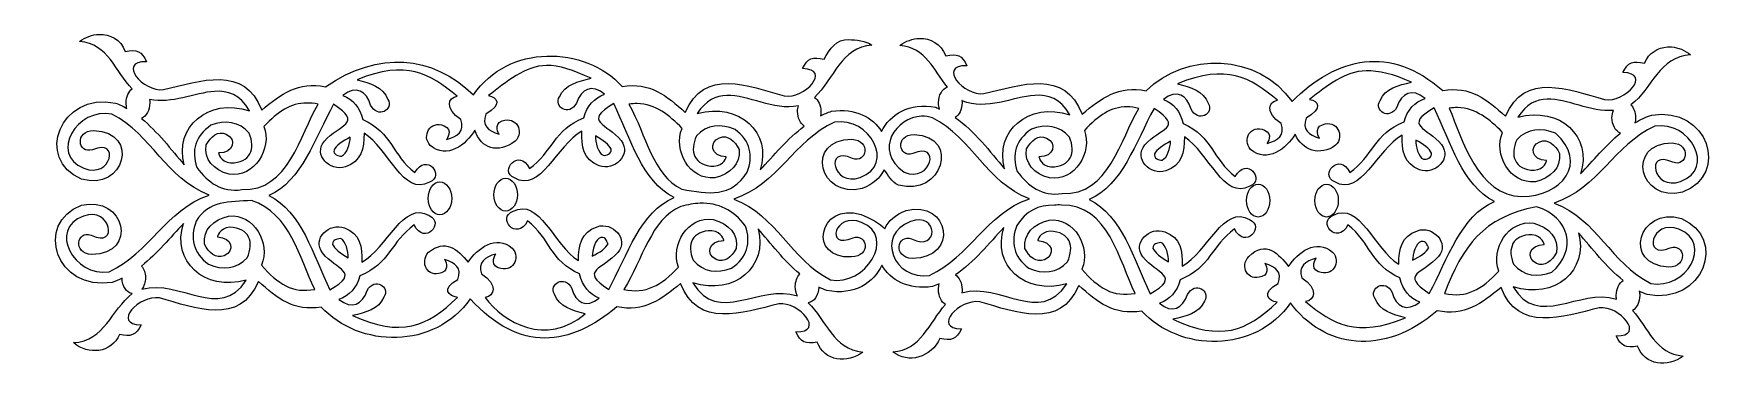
# Model space of a CAD drawing. Header units: centimetres. Extents: x -10.1 to 8.1, y 9.8 to 13.3.
import ezdxf

# ---------------------------------------------------------------- set-up
doc = ezdxf.new("R2010")
doc.units = ezdxf.units.CM
doc.header["$MEASUREMENT"] = 0
doc.layers.add('Layer 1', color=7, linetype='Continuous')

msp = doc.modelspace()

# ---------------------------------------------------------------- linework, layer by layer
at = {"layer": 'Layer 1', "color": 54, "lineweight": 18}
for points, knots in [([(-9.35349, 13.33192), (-9.42468, 13.32925), (-9.49937, 13.30387), (-9.56234, 13.25581), (-9.56234, 13.25581), (-9.25016, 13.22812), (-9.18214, 12.93852), (-8.99953, 12.7504), (-8.99953, 12.7504), (-9.03681, 12.72015), (-9.06328, 12.66534), (-9.06328, 12.60122), (-9.06328, 12.60122), (-9.06328, 12.57971), (-9.05964, 12.55935), (-9.05449, 12.54033), (-9.05449, 12.54033), (-9.09402, 12.56252), (-9.13438, 12.58212), (-9.17761, 12.59817), (-9.17761, 12.59817), (-9.77439, 12.71672), (-10.04091, 11.99723), (-9.54256, 11.78526), (-9.54256, 11.78526), (-9.08324, 11.65219), (-8.90575, 12.28203), (-9.40845, 12.30589), (-9.40845, 12.30589), (-9.61731, 12.30144), (-9.58026, 12.04914), (-9.42384, 12.09886), (-9.42384, 12.09886), (-9.11949, 12.23431), (-9.22181, 11.78101), (-9.51617, 11.90096), (-9.51617, 11.90096), (-9.89182, 12.05403), (-9.58743, 12.55396), (-9.21498, 12.47943), (-9.21498, 12.47943), (-8.78079, 12.25867), (-8.64435, 11.79255), (-8.17509, 11.61477), (-8.17509, 11.61477), (-8.64634, 11.45335), (-8.80422, 10.99826), (-9.24576, 10.79577), (-9.24576, 10.79577), (-9.62125, 10.73593), (-9.90281, 11.25128), (-9.52057, 11.38947), (-9.52057, 11.38947), (-9.22104, 11.49775), (-9.13908, 11.0382), (-9.43703, 11.18548), (-9.43703, 11.18548), (-9.59106, 11.24129), (-9.63891, 10.99109), (-9.43043, 10.97844), (-9.43043, 10.97844), (-8.9271, 10.98255), (-9.07763, 11.62009), (-9.54256, 11.50516), (-9.54256, 11.50516), (-10.05005, 11.31295), (-9.8144, 10.58506), (-9.21278, 10.68007), (-9.21278, 10.68007), (-9.17601, 10.69209), (-9.14154, 10.70928), (-9.10725, 10.72574), (-9.10725, 10.72574), (-9.10498, 10.63955), (-9.05818, 10.57139), (-8.99733, 10.56133), (-8.99733, 10.56133), (-9.22406, 10.38763), (-9.29072, 10.05427), (-9.6283, 10.03766), (-9.6283, 10.03766), (-9.4663, 9.903), (-9.2245, 9.92291), (-9.13364, 10.12596), (-9.13364, 10.12596), (-9.01343, 10.09641), (-8.95739, 10.11541), (-8.90279, 10.22643), (-8.90279, 10.22643), (-9.22231, 10.23246), (-8.92339, 10.551), (-8.70713, 10.51567), (-8.70713, 10.51567), (-8.31917, 10.40586), (-7.85064, 10.21557), (-7.64745, 10.69225), (-7.64745, 10.69225), (-7.44914, 10.51221), (-7.26787, 10.36767), (-6.97471, 10.41824), (-6.97471, 10.41824), (-6.5694, 9.97668), (-5.75589, 9.96201), (-5.38299, 10.50653), (-5.38299, 10.50653), (-4.85123, 9.92128), (-4.30268, 10.00179), (-3.81326, 10.42128), (-3.81326, 10.42128), (-3.52265, 10.35925), (-3.33581, 10.49884), (-3.12953, 10.67094), (-3.12953, 10.67094), (-2.94808, 10.18671), (-2.47123, 10.35725), (-2.07865, 10.45173), (-2.07865, 10.45173), (-1.86098, 10.47855), (-1.57667, 10.14684), (-1.89617, 10.15336), (-1.89617, 10.15336), (-1.84664, 10.04029), (-1.79116, 10.01895), (-1.66973, 10.04375), (-1.66973, 10.04375), (-1.58813, 9.83732), (-1.3474, 9.80901), (-1.17946, 9.93719), (-1.17946, 9.93719), (-1.50526, 9.96608), (-1.56465, 10.27828), (-1.76646, 10.46391), (-1.76646, 10.46391), (-1.70276, 10.47037), (-1.6521, 10.54223), (-1.64994, 10.63136), (-1.64994, 10.63136), (-1.62228, 10.61751), (-1.5936, 10.60575), (-1.5642, 10.59482), (-1.5642, 10.59482), (-1.27239, 10.53686), (-1.06048, 10.68051), (-0.9772, 10.86579), (-0.9772, 10.86579), (-0.88441, 10.70933), (-0.69378, 10.59645), (-0.43417, 10.63745), (-0.43417, 10.63745), (-0.40895, 10.64569), (-0.38564, 10.65751), (-0.36162, 10.66789), (-0.36162, 10.66789), (-0.36687, 10.6487), (-0.37041, 10.62569), (-0.37041, 10.60396), (-0.37041, 10.60396), (-0.37041, 10.53284), (-0.3398, 10.47271), (-0.29566, 10.44564), (-0.29566, 10.44564), (-0.46889, 10.25102), (-0.5616, 9.95484), (-0.85848, 9.94024), (-0.85848, 9.94024), (-0.69648, 9.80558), (-0.44589, 9.88028), (-0.35502, 10.08333), (-0.35502, 10.08333), (-0.23482, 10.05379), (-0.17878, 10.07278), (-0.12418, 10.1838), (-0.12418, 10.1838), (-0.44369, 10.18984), (-0.14477, 10.50838), (0.07149, 10.47304), (0.07149, 10.47304), (0.45945, 10.36324), (0.92797, 10.17295), (1.13116, 10.64963), (1.13116, 10.64963), (1.32947, 10.46958), (1.51074, 10.32505), (1.80391, 10.37561), (1.80391, 10.37561), (2.20921, 9.93405), (3.02273, 9.91938), (3.39562, 10.46391), (3.39562, 10.46391), (3.74607, 9.97985), (4.39608, 9.88382), (4.96535, 10.37866), (4.96535, 10.37866), (5.25596, 10.31663), (5.44281, 10.45621), (5.64908, 10.62831), (5.64908, 10.62831), (5.83053, 10.14408), (6.30738, 10.31463), (6.69997, 10.4091), (6.69997, 10.4091), (6.91763, 10.43592), (7.20194, 10.10422), (6.88244, 10.11073), (6.88244, 10.11073), (6.93197, 9.99767), (6.98745, 9.97633), (7.10889, 10.00113), (7.10889, 10.00113), (7.19049, 9.7947), (7.43121, 9.76638), (7.59915, 9.89457), (7.59915, 9.89457), (7.2981, 9.92126), (7.22472, 10.19361), (7.05612, 10.3817), (7.05612, 10.3817), (7.10128, 10.40816), (7.13307, 10.47093), (7.13307, 10.54307), (7.13307, 10.54307), (7.13307, 10.55944), (7.13173, 10.57371), (7.12867, 10.58873), (7.12867, 10.58873), (7.15633, 10.57488), (7.18501, 10.56312), (7.21442, 10.5522), (7.21442, 10.5522), (7.8112, 10.43365), (8.07772, 11.15315), (7.57937, 11.36511), (7.57937, 11.36511), (7.12005, 11.49819), (6.94256, 10.86835), (7.44526, 10.84448), (7.44526, 10.84448), (7.65412, 10.84893), (7.61707, 11.10123), (7.46065, 11.05151), (7.46065, 11.05151), (7.1563, 10.91606), (7.25862, 11.36936), (7.55298, 11.24941), (7.55298, 11.24941), (7.92863, 11.09635), (7.62424, 10.59642), (7.25179, 10.67094), (7.25179, 10.67094), (6.8198, 10.89059), (6.68203, 11.34975), (6.21849, 11.52952), (6.21849, 11.52952), (6.69538, 11.68872), (6.85197, 12.14803), (7.29576, 12.35156), (7.29576, 12.35156), (7.67125, 12.4114), (7.95281, 11.89909), (7.57057, 11.76091), (7.57057, 11.76091), (7.27105, 11.65262), (7.18908, 12.11218), (7.48703, 11.9649), (7.48703, 11.9649), (7.64107, 11.90908), (7.68891, 12.15928), (7.48043, 12.17193), (7.48043, 12.17193), (6.9771, 12.16782), (7.12763, 11.53028), (7.59256, 11.64521), (7.59256, 11.64521), (8.10005, 11.83742), (7.8644, 12.56531), (7.26278, 12.4703), (7.26278, 12.4703), (7.19758, 12.449), (7.13803, 12.41946), (7.08031, 12.38505), (7.08031, 12.38505), (7.08497, 12.40325), (7.0891, 12.42249), (7.0891, 12.4429), (7.0891, 12.4429), (7.0891, 12.49922), (7.0685, 12.54805), (7.03853, 12.5799), (7.03853, 12.5799), (7.2725, 12.752), (7.33634, 13.09589), (7.6783, 13.11271), (7.6783, 13.11271), (7.61755, 13.16321), (7.54485, 13.1925), (7.47384, 13.19796), (7.47384, 13.19796), (7.45904, 13.1991), (7.44444, 13.19883), (7.42987, 13.19796), (7.42987, 13.19796), (7.32786, 13.19185), (7.23333, 13.13546), (7.18364, 13.02442), (7.18364, 13.02442), (7.06343, 13.05396), (7.00739, 13.03496), (6.95279, 12.92394), (6.95279, 12.92394), (7.27231, 12.91791), (6.97339, 12.59937), (6.75713, 12.63471), (6.75713, 12.63471), (6.36917, 12.74451), (5.90064, 12.9348), (5.69745, 12.45812), (5.69745, 12.45812), (5.49914, 12.63817), (5.31787, 12.7827), (5.02471, 12.73214), (5.02471, 12.73214), (4.46645, 13.22386), (3.89278, 13.09588), (3.41321, 12.61339), (3.41321, 12.61339), (3.05333, 13.13669), (2.26567, 13.14502), (1.85007, 12.72909), (1.85007, 12.72909), (1.55946, 12.79112), (1.37262, 12.65153), (1.16634, 12.47943), (1.16634, 12.47943), (0.98489, 12.96367), (0.50804, 12.79312), (0.11546, 12.69864), (0.11546, 12.69864), (-0.10221, 12.67183), (-0.38652, 13.00353), (-0.06702, 12.99701), (-0.06702, 12.99701), (-0.11655, 13.11008), (-0.17203, 13.12837), (-0.29346, 13.10358), (-0.29346, 13.10358), (-0.34446, 13.2326), (-0.45621, 13.29375), (-0.57487, 13.2893), (-0.57487, 13.2893), (-0.64607, 13.28663), (-0.72075, 13.26125), (-0.78373, 13.21318), (-0.78373, 13.21318), (-0.50357, 13.18834), (-0.42189, 12.95227), (-0.27588, 12.76867), (-0.27588, 12.76867), (-0.3298, 12.74901), (-0.37041, 12.68204), (-0.37041, 12.60122), (-0.37041, 12.60122), (-0.37041, 12.57717), (-0.36579, 12.55508), (-0.35942, 12.53424), (-0.35942, 12.53424), (-0.37284, 12.54003), (-0.38517, 12.54737), (-0.39899, 12.5525), (-0.39899, 12.5525), (-0.6851, 12.60934), (-0.89278, 12.47367), (-0.9794, 12.29371), (-0.9794, 12.29371), (-1.07441, 12.44469), (-1.26202, 12.54996), (-1.51583, 12.50988), (-1.51583, 12.50988), (-1.55631, 12.49665), (-1.59486, 12.47966), (-1.63235, 12.46117), (-1.63235, 12.46117), (-1.62966, 12.47535), (-1.62795, 12.49148), (-1.62795, 12.50683), (-1.62795, 12.50683), (-1.62795, 12.57512), (-1.65697, 12.6305), (-1.69831, 12.65906), (-1.69831, 12.65906), (-1.49339, 12.85007), (-1.40613, 13.20043), (-1.08492, 13.21623), (-1.08492, 13.21623), (-1.14567, 13.26672), (-1.25795, 13.27166), (-1.32896, 13.27712), (-1.32896, 13.27712), (-1.46702, 13.28117), (-1.53107, 13.17721), (-1.59498, 13.06704), (-1.59498, 13.06704), (-1.71518, 13.09658), (-1.77122, 13.07759), (-1.82582, 12.96657), (-1.82582, 12.96657), (-1.50631, 12.96054), (-1.80523, 12.63895), (-2.02149, 12.67429), (-2.02149, 12.67429), (-2.40944, 12.78409), (-2.87797, 12.97438), (-3.08116, 12.4977), (-3.08116, 12.4977), (-3.27947, 12.67775), (-3.46074, 12.82532), (-3.7539, 12.77476), (-3.7539, 12.77476), (-4.15921, 13.21632), (-4.97272, 13.23099), (-5.34562, 12.68647), (-5.34562, 12.68647), (-5.79084, 13.10977), (-6.3586, 13.16371), (-6.92854, 12.77171), (-6.92854, 12.77171), (-7.21916, 12.83374), (-7.406, 12.69416), (-7.61227, 12.52206), (-7.61227, 12.52206), (-7.79372, 13.00629), (-8.27057, 12.83574), (-8.66316, 12.74127), (-8.66316, 12.74127), (-8.88082, 12.71445), (-9.16513, 13.04615), (-8.84563, 13.03964), (-8.84563, 13.03964), (-8.89516, 13.1527), (-8.95064, 13.17404), (-9.07208, 13.14924), (-9.07208, 13.14924), (-9.12308, 13.27827), (-9.23483, 13.33637), (-9.35349, 13.33192)], [0, 0, 0, 0, 0.00892857, 0.00892857, 0.00892857, 0.00892857, 0.01785714, 0.01785714, 0.01785714, 0.01785714, 0.02678571, 0.02678571, 0.02678571, 0.02678571, 0.03571429, 0.03571429, 0.03571429, 0.03571429, 0.04464286, 0.04464286, 0.04464286, 0.04464286, 0.05357143, 0.05357143, 0.05357143, 0.05357143, 0.0625, 0.0625, 0.0625, 0.0625, 0.07142857, 0.07142857, 0.07142857, 0.07142857, 0.08035714, 0.08035714, 0.08035714, 0.08035714, 0.08928571, 0.08928571, 0.08928571, 0.08928571, 0.09821429, 0.09821429, 0.09821429, 0.09821429, 0.10714286, 0.10714286, 0.10714286, 0.10714286, 0.11607143, 0.11607143, 0.11607143, 0.11607143, 0.125, 0.125, 0.125, 0.125, 0.13392857, 0.13392857, 0.13392857, 0.13392857, 0.14285714, 0.14285714, 0.14285714, 0.14285714, 0.15178571, 0.15178571, 0.15178571, 0.15178571, 0.16071429, 0.16071429, 0.16071429, 0.16071429, 0.16964286, 0.16964286, 0.16964286, 0.16964286, 0.17857143, 0.17857143, 0.17857143, 0.17857143, 0.1875, 0.1875, 0.1875, 0.1875, 0.19642857, 0.19642857, 0.19642857, 0.19642857, 0.20535714, 0.20535714, 0.20535714, 0.20535714, 0.21428571, 0.21428571, 0.21428571, 0.21428571, 0.22321429, 0.22321429, 0.22321429, 0.22321429, 0.23214286, 0.23214286, 0.23214286, 0.23214286, 0.24107143, 0.24107143, 0.24107143, 0.24107143, 0.25, 0.25, 0.25, 0.25, 0.25892857, 0.25892857, 0.25892857, 0.25892857, 0.26785714, 0.26785714, 0.26785714, 0.26785714, 0.27678571, 0.27678571, 0.27678571, 0.27678571, 0.28571429, 0.28571429, 0.28571429, 0.28571429, 0.29464286, 0.29464286, 0.29464286, 0.29464286, 0.30357143, 0.30357143, 0.30357143, 0.30357143, 0.3125, 0.3125, 0.3125, 0.3125, 0.32142857, 0.32142857, 0.32142857, 0.32142857, 0.33035714, 0.33035714, 0.33035714, 0.33035714, 0.33928571, 0.33928571, 0.33928571, 0.33928571, 0.34821429, 0.34821429, 0.34821429, 0.34821429, 0.35714286, 0.35714286, 0.35714286, 0.35714286, 0.36607143, 0.36607143, 0.36607143, 0.36607143, 0.375, 0.375, 0.375, 0.375, 0.38392857, 0.38392857, 0.38392857, 0.38392857, 0.39285714, 0.39285714, 0.39285714, 0.39285714, 0.40178571, 0.40178571, 0.40178571, 0.40178571, 0.41071429, 0.41071429, 0.41071429, 0.41071429, 0.41964286, 0.41964286, 0.41964286, 0.41964286, 0.42857143, 0.42857143, 0.42857143, 0.42857143, 0.4375, 0.4375, 0.4375, 0.4375, 0.44642857, 0.44642857, 0.44642857, 0.44642857, 0.45535714, 0.45535714, 0.45535714, 0.45535714, 0.46428571, 0.46428571, 0.46428571, 0.46428571, 0.47321429, 0.47321429, 0.47321429, 0.47321429, 0.48214286, 0.48214286, 0.48214286, 0.48214286, 0.49107143, 0.49107143, 0.49107143, 0.49107143, 0.5, 0.5, 0.5, 0.5, 0.50892857, 0.50892857, 0.50892857, 0.50892857, 0.51785714, 0.51785714, 0.51785714, 0.51785714, 0.52678571, 0.52678571, 0.52678571, 0.52678571, 0.53571429, 0.53571429, 0.53571429, 0.53571429, 0.54464286, 0.54464286, 0.54464286, 0.54464286, 0.55357143, 0.55357143, 0.55357143, 0.55357143, 0.5625, 0.5625, 0.5625, 0.5625, 0.57142857, 0.57142857, 0.57142857, 0.57142857, 0.58035714, 0.58035714, 0.58035714, 0.58035714, 0.58928571, 0.58928571, 0.58928571, 0.58928571, 0.59821429, 0.59821429, 0.59821429, 0.59821429, 0.60714286, 0.60714286, 0.60714286, 0.60714286, 0.61607143, 0.61607143, 0.61607143, 0.61607143, 0.625, 0.625, 0.625, 0.625, 0.63392857, 0.63392857, 0.63392857, 0.63392857, 0.64285714, 0.64285714, 0.64285714, 0.64285714, 0.65178571, 0.65178571, 0.65178571, 0.65178571, 0.66071429, 0.66071429, 0.66071429, 0.66071429, 0.66964286, 0.66964286, 0.66964286, 0.66964286, 0.67857143, 0.67857143, 0.67857143, 0.67857143, 0.6875, 0.6875, 0.6875, 0.6875, 0.69642857, 0.69642857, 0.69642857, 0.69642857, 0.70535714, 0.70535714, 0.70535714, 0.70535714, 0.71428571, 0.71428571, 0.71428571, 0.71428571, 0.72321429, 0.72321429, 0.72321429, 0.72321429, 0.73214286, 0.73214286, 0.73214286, 0.73214286, 0.74107143, 0.74107143, 0.74107143, 0.74107143, 0.75, 0.75, 0.75, 0.75, 0.75892857, 0.75892857, 0.75892857, 0.75892857, 0.76785714, 0.76785714, 0.76785714, 0.76785714, 0.77678571, 0.77678571, 0.77678571, 0.77678571, 0.78571429, 0.78571429, 0.78571429, 0.78571429, 0.79464286, 0.79464286, 0.79464286, 0.79464286, 0.80357143, 0.80357143, 0.80357143, 0.80357143, 0.8125, 0.8125, 0.8125, 0.8125, 0.82142857, 0.82142857, 0.82142857, 0.82142857, 0.83035714, 0.83035714, 0.83035714, 0.83035714, 0.83928571, 0.83928571, 0.83928571, 0.83928571, 0.84821429, 0.84821429, 0.84821429, 0.84821429, 0.85714286, 0.85714286, 0.85714286, 0.85714286, 0.86607143, 0.86607143, 0.86607143, 0.86607143, 0.875, 0.875, 0.875, 0.875, 0.88392857, 0.88392857, 0.88392857, 0.88392857, 0.89285714, 0.89285714, 0.89285714, 0.89285714, 0.90178571, 0.90178571, 0.90178571, 0.90178571, 0.91071429, 0.91071429, 0.91071429, 0.91071429, 0.91964286, 0.91964286, 0.91964286, 0.91964286, 0.92857143, 0.92857143, 0.92857143, 0.92857143, 0.9375, 0.9375, 0.9375, 0.9375, 0.94642857, 0.94642857, 0.94642857, 0.94642857, 0.95535714, 0.95535714, 0.95535714, 0.95535714, 0.96428571, 0.96428571, 0.96428571, 0.96428571, 0.97321429, 0.97321429, 0.97321429, 0.97321429, 0.98214286, 0.98214286, 0.98214286, 0.98214286, 1, 1, 1, 1]), ([(-4.56515, 13.00006), (-4.42897, 13.00172), (-4.28095, 12.95113), (-4.08808, 12.86305), (-4.08808, 12.86305), (-4.22757, 12.83014), (-4.36782, 12.79809), (-4.42445, 12.66515), (-4.42445, 12.66515), (-4.49509, 12.55871), (-4.32442, 12.44939), (-4.24417, 12.59817), (-4.24417, 12.59817), (-4.19533, 12.74749), (-4.08073, 12.80765), (-3.94298, 12.69256), (-3.94298, 12.69256), (-4.05303, 12.65414), (-4.13061, 12.56993), (-4.16722, 12.43985), (-4.16722, 12.43985), (-4.4888, 12.31251), (-4.49833, 12.0722), (-4.74763, 11.89791), (-4.74763, 11.89791), (-4.86019, 12.12511), (-5.07918, 11.86992), (-4.90812, 11.79744), (-4.90812, 11.79744), (-4.63311, 11.63368), (-4.45767, 12.14464), (-4.18701, 12.29676), (-4.18701, 12.29676), (-4.19349, 12.13272), (-4.17183, 11.99239), (-4.00234, 11.92836), (-4.00234, 11.92836), (-3.84015, 11.86709), (-3.64889, 12.04523), (-3.7671, 12.19628), (-3.7671, 12.19628), (-3.91384, 12.38382), (-4.18314, 12.39386), (-3.84624, 12.59208), (-3.84624, 12.59208), (-3.66505, 12.21921), (-3.5452, 11.76115), (-3.19988, 11.59041), (-3.19988, 11.59041), (-3.55794, 11.4364), (-3.69976, 10.97491), (-3.89901, 10.607), (-3.89901, 10.607), (-4.22664, 10.81828), (-3.95737, 10.81815), (-3.80227, 10.99976), (-3.80227, 10.99976), (-3.67734, 11.14604), (-3.85951, 11.33167), (-4.02432, 11.27682), (-4.02432, 11.27682), (-4.19656, 11.21949), (-4.22344, 11.07865), (-4.22438, 10.91451), (-4.22438, 10.91451), (-4.48793, 11.07712), (-4.64134, 11.59404), (-4.92351, 11.44122), (-4.92351, 11.44122), (-5.0977, 11.37553), (-4.89015, 11.11514), (-4.76741, 11.33771), (-4.76741, 11.33771), (-4.52622, 11.15379), (-4.52672, 10.91127), (-4.21119, 10.77141), (-4.21119, 10.77141), (-4.1805, 10.64001), (-4.10835, 10.55533), (-4.00014, 10.51262), (-4.00014, 10.51262), (-4.14298, 10.40303), (-4.25269, 10.46504), (-4.29474, 10.61614), (-4.29474, 10.61614), (-4.36819, 10.76794), (-4.54518, 10.66437), (-4.47941, 10.55524), (-4.47941, 10.55524), (-4.42885, 10.4202), (-4.28971, 10.38353), (-4.15183, 10.34517), (-4.15183, 10.34517), (-4.57118, 9.99507), (-5.02319, 10.24804), (-5.2203, 10.52175), (-5.2203, 10.52175), (-5.12317, 10.53319), (-5.08367, 10.65837), (-5.25988, 10.77141), (-5.25988, 10.77141), (-5.30421, 10.89556), (-5.22375, 10.95388), (-5.10818, 10.98453), (-5.10818, 10.98453), (-5.10818, 10.98454), (-5.1806, 10.87855), (-5.0818, 10.83839), (-5.0818, 10.83839), (-4.93285, 10.7753), (-4.8367, 10.94267), (-4.9323, 11.04847), (-4.9323, 11.04847), (-5.10276, 11.19564), (-5.31021, 11.04495), (-5.40278, 10.89624), (-5.40278, 10.89624), (-5.52221, 11.04284), (-5.64634, 11.1475), (-5.82929, 11.0028), (-5.82929, 11.0028), (-5.92209, 10.89486), (-5.84026, 10.7264), (-5.68858, 10.78359), (-5.68858, 10.78359), (-5.58805, 10.81983), (-5.65561, 10.92669), (-5.65561, 10.92669), (-5.65561, 10.92669), (-5.54153, 10.89152), (-5.465, 10.83586), (-5.5149, 10.71356), (-5.5149, 10.71356), (-5.69607, 10.60754), (-5.61363, 10.53699), (-5.5171, 10.52175), (-5.5171, 10.52175), (-5.8382, 10.20707), (-6.12621, 10.09202), (-6.64054, 10.3269), (-6.64054, 10.3269), (-6.50104, 10.35982), (-6.36079, 10.39186), (-6.30417, 10.5248), (-6.30417, 10.5248), (-6.23352, 10.63125), (-6.40419, 10.74361), (-6.48444, 10.59482), (-6.48444, 10.59482), (-6.53328, 10.44551), (-6.64788, 10.38534), (-6.78564, 10.50044), (-6.78564, 10.50044), (-6.67559, 10.53886), (-6.598, 10.62307), (-6.56139, 10.75314), (-6.56139, 10.75314), (-6.23982, 10.88049), (-6.23029, 11.1208), (-5.98099, 11.29508), (-5.98099, 11.29508), (-5.86842, 11.06789), (-5.64943, 11.32308), (-5.8205, 11.39555), (-5.8205, 11.39555), (-6.0955, 11.55931), (-6.27094, 11.04836), (-6.5416, 10.89624), (-6.5416, 10.89624), (-6.53512, 11.06027), (-6.55678, 11.2006), (-6.72628, 11.26464), (-6.72628, 11.26464), (-6.88846, 11.32591), (-7.07972, 11.14777), (-6.96152, 10.99671), (-6.96152, 10.99671), (-6.81477, 10.80918), (-6.54547, 10.79914), (-6.88237, 10.60091), (-6.88237, 10.60091), (-7.0648, 10.97632), (-7.18455, 11.44074), (-7.53533, 11.60868), (-7.53533, 11.60868), (-7.18259, 11.76571), (-7.0429, 12.22057), (-6.845, 12.58599), (-6.845, 12.58599), (-6.51737, 12.37472), (-6.78663, 12.3718), (-6.94173, 12.1902), (-6.94173, 12.1902), (-7.06666, 12.04391), (-6.8823, 11.86133), (-6.71748, 11.91618), (-6.71748, 11.91618), (-6.54524, 11.9735), (-6.51837, 12.1113), (-6.51742, 12.27544), (-6.51742, 12.27544), (-6.25388, 12.11283), (-6.10047, 11.59896), (-5.8183, 11.75177), (-5.8183, 11.75177), (-5.64411, 11.81747), (-5.85165, 12.07786), (-5.97439, 11.85529), (-5.97439, 11.85529), (-6.21559, 12.03921), (-6.21508, 12.28173), (-6.53061, 12.42159), (-6.53061, 12.42159), (-6.56131, 12.55298), (-6.63565, 12.63767), (-6.74387, 12.68038), (-6.74387, 12.68038), (-6.60103, 12.78996), (-6.48911, 12.72796), (-6.44707, 12.57686), (-6.44707, 12.57686), (-6.37362, 12.42506), (-6.19663, 12.52863), (-6.26239, 12.63775), (-6.26239, 12.63775), (-6.31296, 12.7728), (-6.45209, 12.80947), (-6.58997, 12.84783), (-6.58997, 12.84783), (-6.06548, 13.06231), (-5.81566, 12.91482), (-5.5215, 12.67124), (-5.5215, 12.67124), (-5.61863, 12.65981), (-5.65813, 12.53462), (-5.48193, 12.42159), (-5.48193, 12.42159), (-5.4376, 12.29744), (-5.51805, 12.23912), (-5.63362, 12.20846), (-5.63362, 12.20846), (-5.63362, 12.20846), (-5.5612, 12.31445), (-5.66, 12.3546), (-5.66, 12.3546), (-5.80896, 12.4177), (-5.90511, 12.25032), (-5.8095, 12.14453), (-5.8095, 12.14453), (-5.63157, 11.99148), (-5.42273, 12.1537), (-5.33243, 12.30894), (-5.33243, 12.30894), (-5.2646, 12.10513), (-5.08816, 12.05591), (-4.89932, 12.1902), (-4.89932, 12.1902), (-4.79972, 12.29274), (-4.88836, 12.46355), (-5.04003, 12.40636), (-5.04003, 12.40636), (-5.14056, 12.37012), (-5.07301, 12.26631), (-5.073, 12.26631), (-5.073, 12.26631), (-5.18709, 12.30147), (-5.26361, 12.35714), (-5.21371, 12.47943), (-5.21371, 12.47943), (-5.03255, 12.58545), (-5.0908, 12.66209), (-5.18733, 12.67733), (-5.18733, 12.67733), (-4.99675, 12.82222), (-4.79213, 12.9973), (-4.56515, 13.00006)], [0, 0, 0, 0, 0.01428571, 0.01428571, 0.01428571, 0.01428571, 0.02857143, 0.02857143, 0.02857143, 0.02857143, 0.04285714, 0.04285714, 0.04285714, 0.04285714, 0.05714286, 0.05714286, 0.05714286, 0.05714286, 0.07142857, 0.07142857, 0.07142857, 0.07142857, 0.08571429, 0.08571429, 0.08571429, 0.08571429, 0.1, 0.1, 0.1, 0.1, 0.11428571, 0.11428571, 0.11428571, 0.11428571, 0.12857143, 0.12857143, 0.12857143, 0.12857143, 0.14285714, 0.14285714, 0.14285714, 0.14285714, 0.15714286, 0.15714286, 0.15714286, 0.15714286, 0.17142857, 0.17142857, 0.17142857, 0.17142857, 0.18571429, 0.18571429, 0.18571429, 0.18571429, 0.2, 0.2, 0.2, 0.2, 0.21428571, 0.21428571, 0.21428571, 0.21428571, 0.22857143, 0.22857143, 0.22857143, 0.22857143, 0.24285714, 0.24285714, 0.24285714, 0.24285714, 0.25714286, 0.25714286, 0.25714286, 0.25714286, 0.27142857, 0.27142857, 0.27142857, 0.27142857, 0.28571429, 0.28571429, 0.28571429, 0.28571429, 0.3, 0.3, 0.3, 0.3, 0.31428571, 0.31428571, 0.31428571, 0.31428571, 0.32857143, 0.32857143, 0.32857143, 0.32857143, 0.34285714, 0.34285714, 0.34285714, 0.34285714, 0.35714286, 0.35714286, 0.35714286, 0.35714286, 0.37142857, 0.37142857, 0.37142857, 0.37142857, 0.38571429, 0.38571429, 0.38571429, 0.38571429, 0.4, 0.4, 0.4, 0.4, 0.41428571, 0.41428571, 0.41428571, 0.41428571, 0.42857143, 0.42857143, 0.42857143, 0.42857143, 0.44285714, 0.44285714, 0.44285714, 0.44285714, 0.45714286, 0.45714286, 0.45714286, 0.45714286, 0.47142857, 0.47142857, 0.47142857, 0.47142857, 0.48571429, 0.48571429, 0.48571429, 0.48571429, 0.5, 0.5, 0.5, 0.5, 0.51428571, 0.51428571, 0.51428571, 0.51428571, 0.52857143, 0.52857143, 0.52857143, 0.52857143, 0.54285714, 0.54285714, 0.54285714, 0.54285714, 0.55714286, 0.55714286, 0.55714286, 0.55714286, 0.57142857, 0.57142857, 0.57142857, 0.57142857, 0.58571429, 0.58571429, 0.58571429, 0.58571429, 0.6, 0.6, 0.6, 0.6, 0.61428571, 0.61428571, 0.61428571, 0.61428571, 0.62857143, 0.62857143, 0.62857143, 0.62857143, 0.64285714, 0.64285714, 0.64285714, 0.64285714, 0.65714286, 0.65714286, 0.65714286, 0.65714286, 0.67142857, 0.67142857, 0.67142857, 0.67142857, 0.68571429, 0.68571429, 0.68571429, 0.68571429, 0.7, 0.7, 0.7, 0.7, 0.71428571, 0.71428571, 0.71428571, 0.71428571, 0.72857143, 0.72857143, 0.72857143, 0.72857143, 0.74285714, 0.74285714, 0.74285714, 0.74285714, 0.75714286, 0.75714286, 0.75714286, 0.75714286, 0.77142857, 0.77142857, 0.77142857, 0.77142857, 0.78571429, 0.78571429, 0.78571429, 0.78571429, 0.8, 0.8, 0.8, 0.8, 0.81428571, 0.81428571, 0.81428571, 0.81428571, 0.82857143, 0.82857143, 0.82857143, 0.82857143, 0.84285714, 0.84285714, 0.84285714, 0.84285714, 0.85714286, 0.85714286, 0.85714286, 0.85714286, 0.87142857, 0.87142857, 0.87142857, 0.87142857, 0.88571429, 0.88571429, 0.88571429, 0.88571429, 0.9, 0.9, 0.9, 0.9, 0.91428571, 0.91428571, 0.91428571, 0.91428571, 0.92857143, 0.92857143, 0.92857143, 0.92857143, 0.94285714, 0.94285714, 0.94285714, 0.94285714, 0.95714286, 0.95714286, 0.95714286, 0.95714286, 0.97142857, 0.97142857, 0.97142857, 0.97142857, 1, 1, 1, 1]), ([(4.20467, 12.94221), (4.34085, 12.94387), (4.49766, 12.90851), (4.69054, 12.82043), (4.69054, 12.82043), (4.55104, 12.78751), (4.4108, 12.75852), (4.35417, 12.62557), (4.35417, 12.62557), (4.28352, 12.51913), (4.45419, 12.40677), (4.53444, 12.55555), (4.53444, 12.55555), (4.58328, 12.70486), (4.69788, 12.76198), (4.83564, 12.64689), (4.83564, 12.64689), (4.72559, 12.60846), (4.648, 12.5273), (4.61139, 12.39723), (4.61139, 12.39723), (4.28982, 12.26988), (4.28029, 12.02957), (4.03099, 11.85529), (4.03099, 11.85529), (3.91842, 12.08248), (3.69943, 11.82729), (3.8705, 11.75482), (3.8705, 11.75482), (4.1455, 11.59106), (4.32094, 12.10201), (4.5916, 12.25413), (4.5916, 12.25413), (4.58512, 12.0901), (4.60678, 11.94977), (4.77628, 11.88574), (4.77628, 11.88574), (4.93846, 11.82446), (5.12972, 12.0026), (5.01152, 12.15366), (5.01152, 12.15366), (4.86477, 12.3412), (4.59547, 12.34819), (4.93237, 12.54641), (4.93237, 12.54641), (5.11357, 12.17354), (5.23341, 11.71853), (5.57873, 11.54778), (5.57873, 11.54778), (5.22067, 11.39377), (5.08105, 10.93228), (4.88181, 10.56438), (4.88181, 10.56438), (4.55418, 10.77565), (4.82344, 10.77552), (4.97854, 10.95713), (4.97854, 10.95713), (5.10347, 11.10342), (4.91911, 11.28904), (4.75429, 11.23419), (4.75429, 11.23419), (4.58205, 11.17687), (4.55518, 11.03907), (4.55423, 10.87493), (4.55423, 10.87493), (4.29069, 11.03754), (4.13727, 11.55142), (3.85511, 11.3986), (3.85511, 11.3986), (3.68092, 11.3329), (3.88846, 11.07251), (4.0112, 11.29508), (4.0112, 11.29508), (4.2524, 11.11117), (4.25189, 10.86864), (4.56742, 10.72879), (4.56742, 10.72879), (4.59812, 10.59739), (4.67246, 10.5127), (4.78067, 10.47), (4.78067, 10.47), (4.63784, 10.36041), (4.52592, 10.42241), (4.48388, 10.57351), (4.48388, 10.57351), (4.41043, 10.72531), (4.23344, 10.62174), (4.2992, 10.51262), (4.2992, 10.51262), (4.34977, 10.37758), (4.4889, 10.34091), (4.62678, 10.30254), (4.62678, 10.30254), (4.10229, 10.08806), (3.85247, 10.23251), (3.55831, 10.47609), (3.55831, 10.47609), (3.65544, 10.48752), (3.69494, 10.61575), (3.51874, 10.72879), (3.51874, 10.72879), (3.47441, 10.85293), (3.55486, 10.90821), (3.67043, 10.93886), (3.67043, 10.93886), (3.67043, 10.93887), (3.59801, 10.83592), (3.69681, 10.79577), (3.69681, 10.79577), (3.84576, 10.73267), (3.94192, 10.90005), (3.84631, 11.00585), (3.84631, 11.00585), (3.67457, 11.15502), (3.46835, 11.00068), (3.37583, 10.85057), (3.37583, 10.85057), (3.27538, 10.98041), (3.13235, 11.14233), (2.94932, 10.95713), (2.94932, 10.95713), (2.84902, 10.85518), (2.93836, 10.68682), (3.09003, 10.74401), (3.09003, 10.74401), (3.19056, 10.78025), (3.12301, 10.88406), (3.12301, 10.88406), (3.12301, 10.88406), (3.23709, 10.8489), (3.31361, 10.79324), (3.26371, 10.67094), (3.26371, 10.67094), (3.08255, 10.56492), (3.15619, 10.48523), (3.25272, 10.47), (3.25272, 10.47), (2.92353, 10.15531), (2.6524, 10.05244), (2.13808, 10.28732), (2.13808, 10.28732), (2.27757, 10.32024), (2.41782, 10.34923), (2.47445, 10.48217), (2.47445, 10.48217), (2.54509, 10.58862), (2.37442, 10.70098), (2.29417, 10.5522), (2.29417, 10.5522), (2.24533, 10.40288), (2.13073, 10.34272), (1.99298, 10.45782), (1.99298, 10.45782), (2.10303, 10.49624), (2.18061, 10.58044), (2.21722, 10.71052), (2.21722, 10.71052), (2.5388, 10.83787), (2.54833, 11.07817), (2.79763, 11.25246), (2.79763, 11.25246), (2.91019, 11.02527), (3.12918, 11.28045), (2.95812, 11.35293), (2.95812, 11.35293), (2.68311, 11.51669), (2.50767, 11.00574), (2.23701, 10.85362), (2.23701, 10.85362), (2.24349, 11.01765), (2.22183, 11.15798), (2.05234, 11.22201), (2.05234, 11.22201), (1.89015, 11.28329), (1.69889, 11.10515), (1.8171, 10.95409), (1.8171, 10.95409), (1.96384, 10.76655), (2.23314, 10.75651), (1.89624, 10.55829), (1.89624, 10.55829), (1.71382, 10.93369), (1.59406, 11.39812), (1.24329, 11.56605), (1.24329, 11.56605), (1.59603, 11.72309), (1.73791, 12.1749), (1.93582, 12.54033), (1.93582, 12.54033), (2.26345, 12.32905), (1.99418, 12.33222), (1.83908, 12.15062), (1.83908, 12.15062), (1.71415, 12.00433), (1.89632, 11.81871), (2.06113, 11.87356), (2.06113, 11.87356), (2.23337, 11.93088), (2.26025, 12.07172), (2.26119, 12.23586), (2.26119, 12.23586), (2.52474, 12.07325), (2.67815, 11.55633), (2.96032, 11.70915), (2.96032, 11.70915), (3.13451, 11.77485), (2.92696, 12.03524), (2.80422, 11.81267), (2.80422, 11.81267), (2.56303, 11.99658), (2.56353, 12.23911), (2.248, 12.37896), (2.248, 12.37896), (2.21731, 12.51036), (2.14516, 12.59505), (2.03695, 12.63775), (2.03695, 12.63775), (2.17979, 12.74734), (2.2895, 12.68534), (2.33155, 12.53424), (2.33155, 12.53424), (2.40499, 12.38244), (2.58199, 12.486), (2.51622, 12.59513), (2.51622, 12.59513), (2.46565, 12.73017), (2.32652, 12.76684), (2.18864, 12.8052), (2.18864, 12.8052), (2.71313, 13.01969), (2.96295, 12.8722), (3.25711, 12.62862), (3.25711, 12.62862), (3.15998, 12.61718), (3.12048, 12.492), (3.29669, 12.37896), (3.29669, 12.37896), (3.34101, 12.25481), (3.26056, 12.19649), (3.14499, 12.16584), (3.14499, 12.16584), (3.14499, 12.16584), (3.21741, 12.26878), (3.11861, 12.30894), (3.11861, 12.30894), (2.96966, 12.37203), (2.87351, 12.2077), (2.96911, 12.1019), (2.96911, 12.1019), (3.14576, 11.9509), (3.35584, 12.11244), (3.44619, 12.26631), (3.44619, 12.26631), (3.51819, 12.092), (3.71601, 12.02537), (3.87929, 12.14757), (3.87929, 12.14757), (3.97959, 12.24952), (3.89026, 12.42397), (3.73859, 12.36678), (3.73859, 12.36678), (3.63805, 12.33054), (3.70561, 12.22369), (3.70561, 12.22369), (3.70561, 12.22369), (3.59152, 12.25885), (3.515, 12.31451), (3.5649, 12.43681), (3.5649, 12.43681), (3.74607, 12.54283), (3.69661, 12.62251), (3.60008, 12.63775), (3.60008, 12.63775), (3.79066, 12.78264), (3.97769, 12.93945), (4.20467, 12.94221)], [0, 0, 0, 0, 0.01428571, 0.01428571, 0.01428571, 0.01428571, 0.02857143, 0.02857143, 0.02857143, 0.02857143, 0.04285714, 0.04285714, 0.04285714, 0.04285714, 0.05714286, 0.05714286, 0.05714286, 0.05714286, 0.07142857, 0.07142857, 0.07142857, 0.07142857, 0.08571429, 0.08571429, 0.08571429, 0.08571429, 0.1, 0.1, 0.1, 0.1, 0.11428571, 0.11428571, 0.11428571, 0.11428571, 0.12857143, 0.12857143, 0.12857143, 0.12857143, 0.14285714, 0.14285714, 0.14285714, 0.14285714, 0.15714286, 0.15714286, 0.15714286, 0.15714286, 0.17142857, 0.17142857, 0.17142857, 0.17142857, 0.18571429, 0.18571429, 0.18571429, 0.18571429, 0.2, 0.2, 0.2, 0.2, 0.21428571, 0.21428571, 0.21428571, 0.21428571, 0.22857143, 0.22857143, 0.22857143, 0.22857143, 0.24285714, 0.24285714, 0.24285714, 0.24285714, 0.25714286, 0.25714286, 0.25714286, 0.25714286, 0.27142857, 0.27142857, 0.27142857, 0.27142857, 0.28571429, 0.28571429, 0.28571429, 0.28571429, 0.3, 0.3, 0.3, 0.3, 0.31428571, 0.31428571, 0.31428571, 0.31428571, 0.32857143, 0.32857143, 0.32857143, 0.32857143, 0.34285714, 0.34285714, 0.34285714, 0.34285714, 0.35714286, 0.35714286, 0.35714286, 0.35714286, 0.37142857, 0.37142857, 0.37142857, 0.37142857, 0.38571429, 0.38571429, 0.38571429, 0.38571429, 0.4, 0.4, 0.4, 0.4, 0.41428571, 0.41428571, 0.41428571, 0.41428571, 0.42857143, 0.42857143, 0.42857143, 0.42857143, 0.44285714, 0.44285714, 0.44285714, 0.44285714, 0.45714286, 0.45714286, 0.45714286, 0.45714286, 0.47142857, 0.47142857, 0.47142857, 0.47142857, 0.48571429, 0.48571429, 0.48571429, 0.48571429, 0.5, 0.5, 0.5, 0.5, 0.51428571, 0.51428571, 0.51428571, 0.51428571, 0.52857143, 0.52857143, 0.52857143, 0.52857143, 0.54285714, 0.54285714, 0.54285714, 0.54285714, 0.55714286, 0.55714286, 0.55714286, 0.55714286, 0.57142857, 0.57142857, 0.57142857, 0.57142857, 0.58571429, 0.58571429, 0.58571429, 0.58571429, 0.6, 0.6, 0.6, 0.6, 0.61428571, 0.61428571, 0.61428571, 0.61428571, 0.62857143, 0.62857143, 0.62857143, 0.62857143, 0.64285714, 0.64285714, 0.64285714, 0.64285714, 0.65714286, 0.65714286, 0.65714286, 0.65714286, 0.67142857, 0.67142857, 0.67142857, 0.67142857, 0.68571429, 0.68571429, 0.68571429, 0.68571429, 0.7, 0.7, 0.7, 0.7, 0.71428571, 0.71428571, 0.71428571, 0.71428571, 0.72857143, 0.72857143, 0.72857143, 0.72857143, 0.74285714, 0.74285714, 0.74285714, 0.74285714, 0.75714286, 0.75714286, 0.75714286, 0.75714286, 0.77142857, 0.77142857, 0.77142857, 0.77142857, 0.78571429, 0.78571429, 0.78571429, 0.78571429, 0.8, 0.8, 0.8, 0.8, 0.81428571, 0.81428571, 0.81428571, 0.81428571, 0.82857143, 0.82857143, 0.82857143, 0.82857143, 0.84285714, 0.84285714, 0.84285714, 0.84285714, 0.85714286, 0.85714286, 0.85714286, 0.85714286, 0.87142857, 0.87142857, 0.87142857, 0.87142857, 0.88571429, 0.88571429, 0.88571429, 0.88571429, 0.9, 0.9, 0.9, 0.9, 0.91428571, 0.91428571, 0.91428571, 0.91428571, 0.92857143, 0.92857143, 0.92857143, 0.92857143, 0.94285714, 0.94285714, 0.94285714, 0.94285714, 0.95714286, 0.95714286, 0.95714286, 0.95714286, 0.97142857, 0.97142857, 0.97142857, 0.97142857, 1, 1, 1, 1]), ([(-8.11793, 12.723), (-7.97548, 12.7324), (-7.84676, 12.69198), (-7.74198, 12.51597), (-7.74198, 12.51597), (-8.18948, 12.65658), (-8.55149, 12.34187), (-8.44111, 11.93749), (-8.44111, 11.93749), (-8.58101, 12.10036), (-8.72425, 12.29058), (-8.90059, 12.43376), (-8.90059, 12.43376), (-8.84873, 12.45528), (-8.81046, 12.52242), (-8.81046, 12.60122), (-8.81046, 12.60122), (-8.81046, 12.6142), (-8.81071, 12.62557), (-8.81265, 12.63775), (-8.81265, 12.63775), (-8.57461, 12.58497), (-8.33096, 12.70894), (-8.11793, 12.723)], [0, 0, 0, 0, 0.14285714, 0.14285714, 0.14285714, 0.14285714, 0.28571429, 0.28571429, 0.28571429, 0.28571429, 0.42857143, 0.42857143, 0.42857143, 0.42857143, 0.57142857, 0.57142857, 0.57142857, 0.57142857, 0.71428571, 0.71428571, 0.71428571, 0.71428571, 1, 1, 1, 1]), ([(-7.1308, 12.59817), (-7.09126, 12.59823), (-7.05153, 12.59608), (-7.00769, 12.58599), (-7.00769, 12.58599), (-7.204, 12.26335), (-7.32364, 11.65317), (-7.82553, 11.67261), (-7.82553, 11.67261), (-8.04523, 11.644), (-8.18392, 11.74643), (-8.307, 11.91009), (-8.307, 11.91009), (-8.36715, 12.08923), (-8.32511, 12.24494), (-8.1553, 12.36069), (-8.1553, 12.36069), (-8.00449, 12.41826), (-7.85282, 12.40186), (-7.74638, 12.27544), (-7.74638, 12.27544), (-7.67714, 12.10897), (-7.73176, 11.95725), (-7.94645, 11.95881), (-7.94645, 11.95881), (-8.05754, 11.97193), (-8.07396, 12.06537), (-8.07396, 12.06537), (-8.07396, 12.06537), (-7.91083, 12.06398), (-7.87575, 12.21257), (-7.99261, 12.26631), (-7.99261, 12.26631), (-8.07967, 12.30624), (-8.15685, 12.24254), (-8.20587, 12.15062), (-8.20587, 12.15062), (-8.23225, 11.99809), (-8.12758, 11.88168), (-7.96183, 11.83702), (-7.96183, 11.83702), (-7.68934, 11.7963), (-7.50019, 12.11284), (-7.58809, 12.34852), (-7.58809, 12.34852), (-7.43921, 12.50715), (-7.30216, 12.59794), (-7.1308, 12.59817)], [0, 0, 0, 0, 0.07692308, 0.07692308, 0.07692308, 0.07692308, 0.15384615, 0.15384615, 0.15384615, 0.15384615, 0.23076923, 0.23076923, 0.23076923, 0.23076923, 0.30769231, 0.30769231, 0.30769231, 0.30769231, 0.38461538, 0.38461538, 0.38461538, 0.38461538, 0.46153846, 0.46153846, 0.46153846, 0.46153846, 0.53846154, 0.53846154, 0.53846154, 0.53846154, 0.61538462, 0.61538462, 0.61538462, 0.61538462, 0.69230769, 0.69230769, 0.69230769, 0.69230769, 0.76923077, 0.76923077, 0.76923077, 0.76923077, 0.84615385, 0.84615385, 0.84615385, 0.84615385, 1, 1, 1, 1]), ([(-3.59561, 12.59208), (-3.39704, 12.58879), (-3.25153, 12.46687), (-3.11414, 12.3272), (-3.11414, 12.3272), (-3.21262, 12.09519), (-3.03647, 11.7705), (-2.76238, 11.80049), (-2.76238, 11.80049), (-2.59477, 11.83859), (-2.4857, 11.94848), (-2.50516, 12.1019), (-2.50516, 12.1019), (-2.54997, 12.19567), (-2.62523, 12.2632), (-2.71401, 12.22673), (-2.71401, 12.22673), (-2.83321, 12.17763), (-2.80451, 12.02776), (-2.64146, 12.02274), (-2.64146, 12.02274), (-2.64146, 12.02274), (-2.66178, 11.93103), (-2.77337, 11.92227), (-2.77337, 11.92227), (-2.98794, 11.92915), (-3.03696, 12.08444), (-2.96025, 12.24804), (-2.96025, 12.24804), (-2.84818, 12.37017), (-2.695, 12.37846), (-2.54693, 12.31502), (-2.54693, 12.31502), (-2.38251, 12.19271), (-2.34902, 12.03495), (-2.41722, 11.85833), (-2.41722, 11.85833), (-2.58523, 11.59024), (-2.83427, 11.62207), (-3.11634, 11.6787), (-3.11634, 11.6787), (-3.43002, 11.82423), (-3.49728, 12.25867), (-3.68355, 12.58599), (-3.68355, 12.58599), (-3.65286, 12.59062), (-3.62398, 12.59255), (-3.59561, 12.59208)], [0, 0, 0, 0, 0.07692308, 0.07692308, 0.07692308, 0.07692308, 0.15384615, 0.15384615, 0.15384615, 0.15384615, 0.23076923, 0.23076923, 0.23076923, 0.23076923, 0.30769231, 0.30769231, 0.30769231, 0.30769231, 0.38461538, 0.38461538, 0.38461538, 0.38461538, 0.46153846, 0.46153846, 0.46153846, 0.46153846, 0.53846154, 0.53846154, 0.53846154, 0.53846154, 0.61538462, 0.61538462, 0.61538462, 0.61538462, 0.69230769, 0.69230769, 0.69230769, 0.69230769, 0.76923077, 0.76923077, 0.76923077, 0.76923077, 0.84615385, 0.84615385, 0.84615385, 0.84615385, 1, 1, 1, 1]), ([(-2.63707, 12.68038), (-2.40566, 12.68801), (-2.1396, 12.51405), (-1.86979, 12.56773), (-1.86979, 12.56773), (-1.87517, 12.54833), (-1.87858, 12.52884), (-1.87858, 12.50683), (-1.87858, 12.50683), (-1.87858, 12.43855), (-1.84957, 12.38013), (-1.80823, 12.35156), (-1.80823, 12.35156), (-1.98577, 12.21732), (-2.13414, 12.03718), (-2.27871, 11.88269), (-2.27871, 11.88269), (-2.15013, 12.28237), (-2.49799, 12.60844), (-2.95145, 12.48552), (-2.95145, 12.48552), (-2.85758, 12.62864), (-2.75187, 12.67659), (-2.63707, 12.68038)], [0, 0, 0, 0, 0.14285714, 0.14285714, 0.14285714, 0.14285714, 0.28571429, 0.28571429, 0.28571429, 0.28571429, 0.42857143, 0.42857143, 0.42857143, 0.42857143, 0.57142857, 0.57142857, 0.57142857, 0.57142857, 0.71428571, 0.71428571, 0.71428571, 0.71428571, 1, 1, 1, 1]), ([(0.66069, 12.68038), (0.80314, 12.68924), (0.93186, 12.64936), (1.03663, 12.47334), (1.03663, 12.47334), (0.58913, 12.61396), (0.22712, 12.29924), (0.33751, 11.89487), (0.33751, 11.89487), (0.17943, 12.0789), (0.01758, 12.29751), (-0.19233, 12.4429), (-0.19233, 12.4429), (-0.14862, 12.47021), (-0.11758, 12.53053), (-0.11758, 12.60122), (-0.11758, 12.60122), (-0.11758, 12.60999), (-0.11888, 12.61715), (-0.11978, 12.62557), (-0.11978, 12.62557), (-0.11825, 12.62462), (-0.11694, 12.62347), (-0.11539, 12.62253), (-0.11539, 12.62253), (0.14806, 12.51413), (0.42326, 12.6656), (0.66069, 12.68038)], [0, 0, 0, 0, 0.125, 0.125, 0.125, 0.125, 0.25, 0.25, 0.25, 0.25, 0.375, 0.375, 0.375, 0.375, 0.5, 0.5, 0.5, 0.5, 0.625, 0.625, 0.625, 0.625, 0.75, 0.75, 0.75, 0.75, 1, 1, 1, 1]), ([(1.64781, 12.55859), (1.68736, 12.55865), (1.72929, 12.55041), (1.77313, 12.54033), (1.77313, 12.54033), (1.57633, 12.21723), (1.45509, 11.61124), (0.95309, 11.62999), (0.95309, 11.62999), (0.7347, 11.60184), (0.59429, 11.70541), (0.47161, 11.86747), (0.47161, 11.86747), (0.41147, 12.0466), (0.4535, 12.20232), (0.62331, 12.31807), (0.62331, 12.31807), (0.77412, 12.37563), (0.92579, 12.35923), (1.03223, 12.23282), (1.03223, 12.23282), (1.10148, 12.06635), (1.04686, 11.91463), (0.83217, 11.91618), (0.83217, 11.91618), (0.72107, 11.92931), (0.70466, 12.02274), (0.70466, 12.02274), (0.70466, 12.02274), (0.86778, 12.02135), (0.90287, 12.16995), (0.786, 12.22369), (0.786, 12.22369), (0.69894, 12.26361), (0.62176, 12.19991), (0.57275, 12.10799), (0.57275, 12.10799), (0.54637, 11.95547), (0.65104, 11.8421), (0.81678, 11.79744), (0.81678, 11.79744), (1.08927, 11.75672), (1.27842, 12.07022), (1.19052, 12.30589), (1.19052, 12.30589), (1.3394, 12.46453), (1.47646, 12.55836), (1.64781, 12.55859)], [0, 0, 0, 0, 0.07692308, 0.07692308, 0.07692308, 0.07692308, 0.15384615, 0.15384615, 0.15384615, 0.15384615, 0.23076923, 0.23076923, 0.23076923, 0.23076923, 0.30769231, 0.30769231, 0.30769231, 0.30769231, 0.38461538, 0.38461538, 0.38461538, 0.38461538, 0.46153846, 0.46153846, 0.46153846, 0.46153846, 0.53846154, 0.53846154, 0.53846154, 0.53846154, 0.61538462, 0.61538462, 0.61538462, 0.61538462, 0.69230769, 0.69230769, 0.69230769, 0.69230769, 0.76923077, 0.76923077, 0.76923077, 0.76923077, 0.84615385, 0.84615385, 0.84615385, 0.84615385, 1, 1, 1, 1]), ([(5.183, 12.54946), (5.38178, 12.54387), (5.52675, 12.42459), (5.66447, 12.28458), (5.66447, 12.28458), (5.56599, 12.05257), (5.74214, 11.72788), (6.01623, 11.75786), (6.01623, 11.75786), (6.18385, 11.79597), (6.29291, 11.90586), (6.27346, 12.05928), (6.27346, 12.05928), (6.22864, 12.15304), (6.15338, 12.22058), (6.0646, 12.18411), (6.0646, 12.18411), (5.94541, 12.13501), (5.9741, 11.98818), (6.13715, 11.98316), (6.13715, 11.98316), (6.13715, 11.98316), (6.11683, 11.8884), (6.00524, 11.87965), (6.00524, 11.87965), (5.79067, 11.88652), (5.74165, 12.04181), (5.81837, 12.20542), (5.81837, 12.20542), (5.93043, 12.32754), (6.08361, 12.33888), (6.23169, 12.27544), (6.23169, 12.27544), (6.59141, 11.96396), (6.29378, 11.59505), (5.87113, 11.59954), (5.87113, 11.59954), (5.40646, 11.60633), (5.23027, 12.21569), (5.09506, 12.54337), (5.09506, 12.54337), (5.12582, 12.54748), (5.1546, 12.55026), (5.183, 12.54946)], [0, 0, 0, 0, 0.08333333, 0.08333333, 0.08333333, 0.08333333, 0.16666667, 0.16666667, 0.16666667, 0.16666667, 0.25, 0.25, 0.25, 0.25, 0.33333333, 0.33333333, 0.33333333, 0.33333333, 0.41666667, 0.41666667, 0.41666667, 0.41666667, 0.5, 0.5, 0.5, 0.5, 0.58333333, 0.58333333, 0.58333333, 0.58333333, 0.66666667, 0.66666667, 0.66666667, 0.66666667, 0.75, 0.75, 0.75, 0.75, 0.83333333, 0.83333333, 0.83333333, 0.83333333, 1, 1, 1, 1]), ([(6.14155, 12.6408), (6.35648, 12.64712), (6.60168, 12.49766), (6.85166, 12.51901), (6.85166, 12.51901), (6.84324, 12.49563), (6.83627, 12.47079), (6.83627, 12.4429), (6.83627, 12.4429), (6.83627, 12.3641), (6.87455, 12.29696), (6.92641, 12.27544), (6.92641, 12.27544), (6.76805, 12.14493), (6.63252, 11.98178), (6.4999, 11.84007), (6.4999, 11.84007), (6.62848, 12.23975), (6.28062, 12.56886), (5.82716, 12.44594), (5.82716, 12.44594), (5.92103, 12.58906), (6.02674, 12.63742), (6.14155, 12.6408)], [0, 0, 0, 0, 0.14285714, 0.14285714, 0.14285714, 0.14285714, 0.28571429, 0.28571429, 0.28571429, 0.28571429, 0.42857143, 0.42857143, 0.42857143, 0.42857143, 0.57142857, 0.57142857, 0.57142857, 0.57142857, 0.71428571, 0.71428571, 0.71428571, 0.71428571, 1, 1, 1, 1]), ([(-0.55069, 12.45812), (-0.51217, 12.45961), (-0.47376, 12.45348), (-0.43637, 12.43985), (-0.43637, 12.43985), (-0.00218, 12.21909), (0.13426, 11.75297), (0.60352, 11.57519), (0.60352, 11.57519), (0.13227, 11.41377), (-0.02561, 10.95868), (-0.46715, 10.75619), (-0.46715, 10.75619), (-0.84263, 10.69635), (-1.05164, 11.19343), (-0.66941, 11.33162), (-0.66941, 11.33162), (-0.36988, 11.4399), (-0.36047, 10.99862), (-0.65842, 11.1459), (-0.65842, 11.1459), (-0.81245, 11.20171), (-0.8603, 10.94847), (-0.65182, 10.93582), (-0.65182, 10.93582), (-0.14849, 10.93993), (-0.25065, 11.56529), (-0.71558, 11.45036), (-0.71558, 11.45036), (-0.83588, 11.40479), (-0.90452, 11.34019), (-0.94642, 11.25246), (-0.94642, 11.25246), (-0.98906, 11.31478), (-1.11047, 11.36998), (-1.19925, 11.40773), (-1.19925, 11.40773), (-1.65856, 11.54081), (-1.77073, 10.92521), (-1.30038, 10.95409), (-1.30038, 10.95409), (-1.09151, 10.95854), (-1.12856, 11.20779), (-1.28499, 11.15808), (-1.28499, 11.15808), (-1.58933, 11.02262), (-1.48701, 11.44243), (-1.19265, 11.32248), (-1.19265, 11.32248), (-0.81701, 11.16942), (-1.15438, 10.636), (-1.52682, 10.71052), (-1.52682, 10.71052), (-1.95881, 10.93017), (-2.09658, 11.39237), (-2.56012, 11.57214), (-2.56012, 11.57214), (-2.08323, 11.73134), (-1.92665, 12.19066), (-1.48285, 12.39418), (-1.48285, 12.39418), (-1.10737, 12.45402), (-0.8258, 11.94172), (-1.20804, 11.80353), (-1.20804, 11.80353), (-1.50757, 11.69525), (-1.58953, 12.15176), (-1.29158, 12.00448), (-1.29158, 12.00448), (-1.13755, 11.94866), (-1.0897, 12.19886), (-1.29818, 12.21151), (-1.29818, 12.21151), (-1.80151, 12.2074), (-1.65099, 11.56986), (-1.18606, 11.68479), (-1.18606, 11.68479), (-1.0704, 11.7286), (-0.99382, 11.80231), (-0.95082, 11.88574), (-0.95082, 11.88574), (-0.90828, 11.82853), (-0.87991, 11.75662), (-0.79692, 11.72133), (-0.79692, 11.72133), (-0.3376, 11.58825), (-0.12714, 12.2394), (-0.62983, 12.26327), (-0.62983, 12.26327), (-0.8387, 12.25882), (-0.80165, 12.00956), (-0.64522, 12.05928), (-0.64522, 12.05928), (-0.34088, 12.19473), (-0.4432, 11.73839), (-0.73756, 11.85833), (-0.73756, 11.85833), (-1.07629, 12.09813), (-0.82031, 12.44767), (-0.55069, 12.45812)], [0, 0, 0, 0, 0.03846154, 0.03846154, 0.03846154, 0.03846154, 0.07692308, 0.07692308, 0.07692308, 0.07692308, 0.11538462, 0.11538462, 0.11538462, 0.11538462, 0.15384615, 0.15384615, 0.15384615, 0.15384615, 0.19230769, 0.19230769, 0.19230769, 0.19230769, 0.23076923, 0.23076923, 0.23076923, 0.23076923, 0.26923077, 0.26923077, 0.26923077, 0.26923077, 0.30769231, 0.30769231, 0.30769231, 0.30769231, 0.34615385, 0.34615385, 0.34615385, 0.34615385, 0.38461538, 0.38461538, 0.38461538, 0.38461538, 0.42307692, 0.42307692, 0.42307692, 0.42307692, 0.46153846, 0.46153846, 0.46153846, 0.46153846, 0.5, 0.5, 0.5, 0.5, 0.53846154, 0.53846154, 0.53846154, 0.53846154, 0.57692308, 0.57692308, 0.57692308, 0.57692308, 0.61538462, 0.61538462, 0.61538462, 0.61538462, 0.65384615, 0.65384615, 0.65384615, 0.65384615, 0.69230769, 0.69230769, 0.69230769, 0.69230769, 0.73076923, 0.73076923, 0.73076923, 0.73076923, 0.76923077, 0.76923077, 0.76923077, 0.76923077, 0.80769231, 0.80769231, 0.80769231, 0.80769231, 0.84615385, 0.84615385, 0.84615385, 0.84615385, 0.88461538, 0.88461538, 0.88461538, 0.88461538, 0.92307692, 0.92307692, 0.92307692, 0.92307692, 1, 1, 1, 1]), ([(-6.66472, 12.23282), (-6.669, 12.16748), (-6.69731, 12.05042), (-6.75706, 12.03188), (-6.75706, 12.03188), (-6.78379, 12.02358), (-6.85697, 12.05252), (-6.8384, 12.09581), (-6.8384, 12.09581), (-6.81983, 12.1391), (-6.74702, 12.1921), (-6.66472, 12.23282)], [0, 0, 0, 0, 0.25, 0.25, 0.25, 0.25, 0.5, 0.5, 0.5, 0.5, 1, 1, 1, 1]), ([(-4.04191, 12.24804), (-3.96153, 12.20413), (-3.89142, 12.14893), (-3.87482, 12.10495), (-3.87482, 12.10495), (-3.85823, 12.06096), (-3.93204, 12.03167), (-3.95837, 12.04101), (-3.95837, 12.04101), (-4.01722, 12.06189), (-4.04059, 12.1826), (-4.04191, 12.24804)], [0, 0, 0, 0, 0.25, 0.25, 0.25, 0.25, 0.5, 0.5, 0.5, 0.5, 1, 1, 1, 1]), ([(2.11389, 12.1902), (2.10961, 12.12486), (2.0813, 12.0078), (2.02156, 11.98925), (2.02156, 11.98925), (1.99483, 11.98095), (1.92384, 12.01294), (1.94241, 12.05623), (1.94241, 12.05623), (1.96098, 12.09953), (2.0316, 12.14947), (2.11389, 12.1902)], [0, 0, 0, 0, 0.25, 0.25, 0.25, 0.25, 0.5, 0.5, 0.5, 0.5, 1, 1, 1, 1]), ([(4.7367, 12.20237), (4.81709, 12.15846), (4.88719, 12.10631), (4.90379, 12.06232), (4.90379, 12.06232), (4.92039, 12.01834), (4.84658, 11.98905), (4.82025, 11.99839), (4.82025, 11.99839), (4.7614, 12.01926), (4.73802, 12.13693), (4.7367, 12.20237)], [0, 0, 0, 0, 0.25, 0.25, 0.25, 0.25, 0.5, 0.5, 0.5, 0.5, 1, 1, 1, 1]), ([(-5.70617, 11.75482), (-5.77562, 11.75482), (-5.83149, 11.67441), (-5.83149, 11.57823), (-5.83149, 11.57823), (-5.83149, 11.48205), (-5.77562, 11.40469), (-5.70617, 11.40469), (-5.70617, 11.40469), (-5.63672, 11.40469), (-5.57866, 11.48205), (-5.57866, 11.57823), (-5.57866, 11.57823), (-5.57866, 11.67441), (-5.63672, 11.75482), (-5.70617, 11.75482)], [0, 0, 0, 0, 0.2, 0.2, 0.2, 0.2, 0.4, 0.4, 0.4, 0.4, 0.6, 0.6, 0.6, 0.6, 1, 1, 1, 1]), ([(-5.00265, 11.7944), (-5.0721, 11.7944), (-5.12797, 11.71399), (-5.12797, 11.61781), (-5.12797, 11.61781), (-5.12797, 11.52163), (-5.0721, 11.44427), (-5.00265, 11.44427), (-5.00265, 11.44427), (-4.9332, 11.44427), (-4.87514, 11.52163), (-4.87514, 11.61781), (-4.87514, 11.61781), (-4.87514, 11.71399), (-4.9332, 11.7944), (-5.00265, 11.7944)], [0, 0, 0, 0, 0.2, 0.2, 0.2, 0.2, 0.4, 0.4, 0.4, 0.4, 0.6, 0.6, 0.6, 0.6, 1, 1, 1, 1]), ([(3.05045, 11.73046), (2.981, 11.73046), (2.92514, 11.6531), (2.92514, 11.55692), (2.92514, 11.55692), (2.92514, 11.46074), (2.981, 11.38033), (3.05045, 11.38033), (3.05045, 11.38033), (3.11991, 11.38033), (3.17577, 11.46074), (3.17577, 11.55692), (3.17577, 11.55692), (3.17577, 11.6531), (3.11991, 11.73046), (3.05045, 11.73046)], [0, 0, 0, 0, 0.2, 0.2, 0.2, 0.2, 0.4, 0.4, 0.4, 0.4, 0.6, 0.6, 0.6, 0.6, 1, 1, 1, 1]), ([(3.78256, 11.73046), (3.7131, 11.73046), (3.65724, 11.6531), (3.65724, 11.55692), (3.65724, 11.55692), (3.65724, 11.46074), (3.7131, 11.38033), (3.78256, 11.38033), (3.78256, 11.38033), (3.85201, 11.38033), (3.90787, 11.46074), (3.90787, 11.55692), (3.90787, 11.55692), (3.90787, 11.6531), (3.85201, 11.73046), (3.78256, 11.73046)], [0, 0, 0, 0, 0.2, 0.2, 0.2, 0.2, 0.4, 0.4, 0.4, 0.4, 0.6, 0.6, 0.6, 0.6, 1, 1, 1, 1]), ([(-7.7222, 11.55692), (-7.30444, 11.41945), (-7.20908, 10.94399), (-7.04506, 10.607), (-7.04506, 10.607), (-7.28111, 10.56241), (-7.44024, 10.66353), (-7.61447, 10.86579), (-7.61447, 10.86579), (-7.51599, 11.09781), (-7.69214, 11.41945), (-7.96623, 11.38947), (-7.96623, 11.38947), (-8.13385, 11.35136), (-8.24291, 11.24452), (-8.22346, 11.09109), (-8.22346, 11.09109), (-8.17864, 10.99733), (-8.10338, 10.92979), (-8.0146, 10.96627), (-8.0146, 10.96627), (-7.8954, 11.01537), (-7.9241, 11.1622), (-8.08715, 11.16721), (-8.08715, 11.16721), (-8.08715, 11.16721), (-8.06683, 11.26197), (-7.95524, 11.27073), (-7.95524, 11.27073), (-7.74067, 11.26385), (-7.69165, 11.10856), (-7.76837, 10.94495), (-7.76837, 10.94495), (-7.88043, 10.82283), (-8.03361, 10.81149), (-8.18168, 10.87493), (-8.18168, 10.87493), (-8.3461, 10.99724), (-8.38179, 11.15805), (-8.31359, 11.33466), (-8.31359, 11.33466), (-8.18418, 11.5589), (-7.95399, 11.54051), (-7.7222, 11.55692)], [0, 0, 0, 0, 0.08333333, 0.08333333, 0.08333333, 0.08333333, 0.16666667, 0.16666667, 0.16666667, 0.16666667, 0.25, 0.25, 0.25, 0.25, 0.33333333, 0.33333333, 0.33333333, 0.33333333, 0.41666667, 0.41666667, 0.41666667, 0.41666667, 0.5, 0.5, 0.5, 0.5, 0.58333333, 0.58333333, 0.58333333, 0.58333333, 0.66666667, 0.66666667, 0.66666667, 0.66666667, 0.75, 0.75, 0.75, 0.75, 0.83333333, 0.83333333, 0.83333333, 0.83333333, 1, 1, 1, 1]), ([(-2.92067, 11.52647), (-2.72604, 11.53346), (-2.56589, 11.45805), (-2.4348, 11.2829), (-2.4348, 11.2829), (-2.37466, 11.10377), (-2.41669, 10.94805), (-2.5865, 10.8323), (-2.5865, 10.8323), (-2.73731, 10.77474), (-2.88898, 10.79114), (-2.99542, 10.91755), (-2.99542, 10.91755), (-3.06467, 11.08402), (-3.01005, 11.23574), (-2.79536, 11.23419), (-2.79536, 11.23419), (-2.68426, 11.22106), (-2.66784, 11.12763), (-2.66784, 11.12763), (-2.66784, 11.12763), (-2.83097, 11.12902), (-2.86606, 10.98042), (-2.74919, 10.92669), (-2.74919, 10.92669), (-2.66213, 10.88676), (-2.58495, 10.95046), (-2.53593, 11.04238), (-2.53593, 11.04238), (-2.50955, 11.1949), (-2.61423, 11.30828), (-2.77997, 11.35293), (-2.77997, 11.35293), (-3.05246, 11.39365), (-3.24161, 11.08015), (-3.15371, 10.84448), (-3.15371, 10.84448), (-3.33695, 10.64923), (-3.5025, 10.55319), (-3.73632, 10.607), (-3.73632, 10.607), (-3.53541, 10.92672), (-3.44731, 11.3599), (-3.12733, 11.49298), (-3.12733, 11.49298), (-3.05476, 11.51357), (-2.98555, 11.52414), (-2.92067, 11.52647)], [0, 0, 0, 0, 0.07692308, 0.07692308, 0.07692308, 0.07692308, 0.15384615, 0.15384615, 0.15384615, 0.15384615, 0.23076923, 0.23076923, 0.23076923, 0.23076923, 0.30769231, 0.30769231, 0.30769231, 0.30769231, 0.38461538, 0.38461538, 0.38461538, 0.38461538, 0.46153846, 0.46153846, 0.46153846, 0.46153846, 0.53846154, 0.53846154, 0.53846154, 0.53846154, 0.61538462, 0.61538462, 0.61538462, 0.61538462, 0.69230769, 0.69230769, 0.69230769, 0.69230769, 0.76923077, 0.76923077, 0.76923077, 0.76923077, 0.84615385, 0.84615385, 0.84615385, 0.84615385, 1, 1, 1, 1]), ([(0.86954, 11.5082), (0.89364, 11.50861), (0.91887, 11.50975), (0.94429, 11.5082), (0.94429, 11.5082), (1.44243, 11.5224), (1.57107, 10.89787), (1.73355, 10.56438), (1.73355, 10.56438), (1.49751, 10.51979), (1.33838, 10.6209), (1.16414, 10.82317), (1.16414, 10.82317), (1.26262, 11.05518), (1.08647, 11.37683), (0.81238, 11.34684), (0.81238, 11.34684), (0.64477, 11.30873), (0.5357, 11.19885), (0.55516, 11.04543), (0.55516, 11.04543), (0.59997, 10.95166), (0.67523, 10.88717), (0.76401, 10.92364), (0.76401, 10.92364), (0.88321, 10.97274), (0.85451, 11.12262), (0.69146, 11.12763), (0.69146, 11.12763), (0.69146, 11.12763), (0.71178, 11.21935), (0.82337, 11.2281), (0.82337, 11.2281), (1.03794, 11.22123), (1.08696, 11.06593), (1.01025, 10.90233), (1.01025, 10.90233), (0.89819, 10.78021), (0.745, 10.76887), (0.59693, 10.8323), (0.59693, 10.8323), (0.43251, 10.95462), (0.39902, 11.11238), (0.46722, 11.28899), (0.46722, 11.28899), (0.56533, 11.45051), (0.70083, 11.50538), (0.86954, 11.5082)], [0, 0, 0, 0, 0.07692308, 0.07692308, 0.07692308, 0.07692308, 0.15384615, 0.15384615, 0.15384615, 0.15384615, 0.23076923, 0.23076923, 0.23076923, 0.23076923, 0.30769231, 0.30769231, 0.30769231, 0.30769231, 0.38461538, 0.38461538, 0.38461538, 0.38461538, 0.46153846, 0.46153846, 0.46153846, 0.46153846, 0.53846154, 0.53846154, 0.53846154, 0.53846154, 0.61538462, 0.61538462, 0.61538462, 0.61538462, 0.69230769, 0.69230769, 0.69230769, 0.69230769, 0.76923077, 0.76923077, 0.76923077, 0.76923077, 0.84615385, 0.84615385, 0.84615385, 0.84615385, 1, 1, 1, 1]), ([(6.02722, 11.48994), (6.38777, 11.37993), (6.46739, 11.02483), (6.19211, 10.78968), (6.19211, 10.78968), (6.0413, 10.73212), (5.88963, 10.74851), (5.78319, 10.87493), (5.78319, 10.87493), (5.71395, 11.0414), (5.76857, 11.19312), (5.98325, 11.19157), (5.98325, 11.19157), (6.09435, 11.17844), (6.11077, 11.08501), (6.11077, 11.08501), (6.11077, 11.08501), (5.94764, 11.0864), (5.91256, 10.9378), (6.02942, 10.88406), (6.02942, 10.88406), (6.11648, 10.84414), (6.19366, 10.90783), (6.24268, 10.99976), (6.24268, 10.99976), (6.26906, 11.15228), (6.16439, 11.2687), (5.99864, 11.31335), (5.99864, 11.31335), (5.72615, 11.35407), (5.537, 11.03753), (5.6249, 10.80186), (5.6249, 10.80186), (5.44167, 10.60661), (5.27831, 10.51056), (5.04449, 10.56438), (5.04449, 10.56438), (5.23534, 11.06651), (5.45804, 11.38005), (6.02722, 11.48994)], [0, 0, 0, 0, 0.09090909, 0.09090909, 0.09090909, 0.09090909, 0.18181818, 0.18181818, 0.18181818, 0.18181818, 0.27272727, 0.27272727, 0.27272727, 0.27272727, 0.36363636, 0.36363636, 0.36363636, 0.36363636, 0.45454545, 0.45454545, 0.45454545, 0.45454545, 0.54545455, 0.54545455, 0.54545455, 0.54545455, 0.63636364, 0.63636364, 0.63636364, 0.63636364, 0.72727273, 0.72727273, 0.72727273, 0.72727273, 0.81818182, 0.81818182, 0.81818182, 0.81818182, 1, 1, 1, 1]), ([(-8.4499, 11.31031), (-8.57848, 10.91062), (-8.23062, 10.58151), (-7.77716, 10.70443), (-7.77716, 10.70443), (-8.06844, 10.26031), (-8.47824, 10.72426), (-8.894, 10.61005), (-8.894, 10.61005), (-8.87123, 10.64159), (-8.85662, 10.68374), (-8.85662, 10.73183), (-8.85662, 10.73183), (-8.85662, 10.78237), (-8.87355, 10.82482), (-8.8984, 10.85666), (-8.8984, 10.85666), (-8.73042, 10.98979), (-8.5886, 11.1621), (-8.4499, 11.31031)], [0, 0, 0, 0, 0.16666667, 0.16666667, 0.16666667, 0.16666667, 0.33333333, 0.33333333, 0.33333333, 0.33333333, 0.5, 0.5, 0.5, 0.5, 0.66666667, 0.66666667, 0.66666667, 0.66666667, 1, 1, 1, 1]), ([(-2.3007, 11.2555), (-2.16437, 11.09679), (-2.02456, 10.91328), (-1.8544, 10.77141), (-1.8544, 10.77141), (-1.88303, 10.73947), (-1.90277, 10.69229), (-1.90277, 10.63745), (-1.90277, 10.63745), (-1.90277, 10.5999), (-1.89319, 10.56543), (-1.87858, 10.53698), (-1.87858, 10.53698), (-2.29115, 10.67555), (-2.7272, 10.21904), (-2.99982, 10.67703), (-2.99982, 10.67703), (-2.55232, 10.53642), (-2.19031, 10.85113), (-2.3007, 11.2555)], [0, 0, 0, 0, 0.16666667, 0.16666667, 0.16666667, 0.16666667, 0.33333333, 0.33333333, 0.33333333, 0.33333333, 0.5, 0.5, 0.5, 0.5, 0.66666667, 0.66666667, 0.66666667, 0.66666667, 1, 1, 1, 1]), ([(0.32871, 11.26768), (0.20013, 10.868), (0.548, 10.54193), (1.00145, 10.66485), (1.00145, 10.66485), (0.70919, 10.21923), (0.29741, 10.68901), (-0.11978, 10.57047), (-0.11978, 10.57047), (-0.11811, 10.58181), (-0.11758, 10.59194), (-0.11758, 10.60396), (-0.11758, 10.60396), (-0.11758, 10.67369), (-0.14737, 10.73444), (-0.19013, 10.76228), (-0.19013, 10.76228), (0.0095, 10.89987), (0.17123, 11.0994), (0.32871, 11.26768)], [0, 0, 0, 0, 0.16666667, 0.16666667, 0.16666667, 0.16666667, 0.33333333, 0.33333333, 0.33333333, 0.33333333, 0.5, 0.5, 0.5, 0.5, 0.66666667, 0.66666667, 0.66666667, 0.66666667, 1, 1, 1, 1]), ([(-6.77025, 11.15199), (-6.7114, 11.13111), (-6.68802, 11.0104), (-6.6867, 10.94495), (-6.6867, 10.94495), (-6.76709, 10.98887), (-6.83719, 11.04407), (-6.85379, 11.08805), (-6.85379, 11.08805), (-6.85176, 11.14623), (-6.81325, 11.13804), (-6.77025, 11.15199)], [0, 0, 0, 0, 0.25, 0.25, 0.25, 0.25, 0.5, 0.5, 0.5, 0.5, 1, 1, 1, 1]), ([(-3.98475, 11.16112), (-3.9212, 11.16805), (-3.92758, 11.12451), (-3.9056, 11.09414), (-3.9056, 11.09414), (-3.92417, 11.05085), (-3.99479, 11.0009), (-4.07708, 10.96018), (-4.07708, 10.96018), (-4.07281, 11.02551), (-4.04449, 11.14257), (-3.98475, 11.16112)], [0, 0, 0, 0, 0.25, 0.25, 0.25, 0.25, 0.5, 0.5, 0.5, 0.5, 1, 1, 1, 1]), ([(2.00837, 11.10936), (2.06722, 11.08849), (2.09059, 10.96778), (2.09191, 10.90233), (2.09191, 10.90233), (2.01153, 10.94625), (1.94142, 11.00144), (1.92482, 11.04543), (1.92482, 11.04543), (1.92685, 11.1036), (1.96536, 11.09541), (2.00837, 11.10936)], [0, 0, 0, 0, 0.25, 0.25, 0.25, 0.25, 0.5, 0.5, 0.5, 0.5, 1, 1, 1, 1]), ([(4.79387, 11.1185), (4.85714, 11.12661), (4.85262, 11.08064), (4.87521, 11.05151), (4.87521, 11.05151), (4.85664, 11.00822), (4.78383, 10.95827), (4.70153, 10.91755), (4.70153, 10.91755), (4.70581, 10.98289), (4.73412, 11.09995), (4.79387, 11.1185)], [0, 0, 0, 0, 0.25, 0.25, 0.25, 0.25, 0.5, 0.5, 0.5, 0.5, 1, 1, 1, 1]), ([(6.47792, 11.21288), (6.62293, 11.04406), (6.77177, 10.84605), (6.95719, 10.70139), (6.95719, 10.70139), (6.913, 10.67435), (6.88244, 10.61424), (6.88244, 10.54307), (6.88244, 10.54307), (6.88244, 10.53003), (6.88268, 10.51571), (6.88464, 10.50349), (6.88464, 10.50349), (6.47673, 10.62545), (6.04797, 10.1822), (5.77879, 10.6344), (5.77879, 10.6344), (6.22629, 10.49379), (6.5883, 10.8085), (6.47792, 11.21288)], [0, 0, 0, 0, 0.16666667, 0.16666667, 0.16666667, 0.16666667, 0.33333333, 0.33333333, 0.33333333, 0.33333333, 0.5, 0.5, 0.5, 0.5, 0.66666667, 0.66666667, 0.66666667, 0.66666667, 1, 1, 1, 1])]:
    msp.add_open_spline(points, degree=3, knots=knots, dxfattribs=at)

doc.saveas('drawing.dxf')
